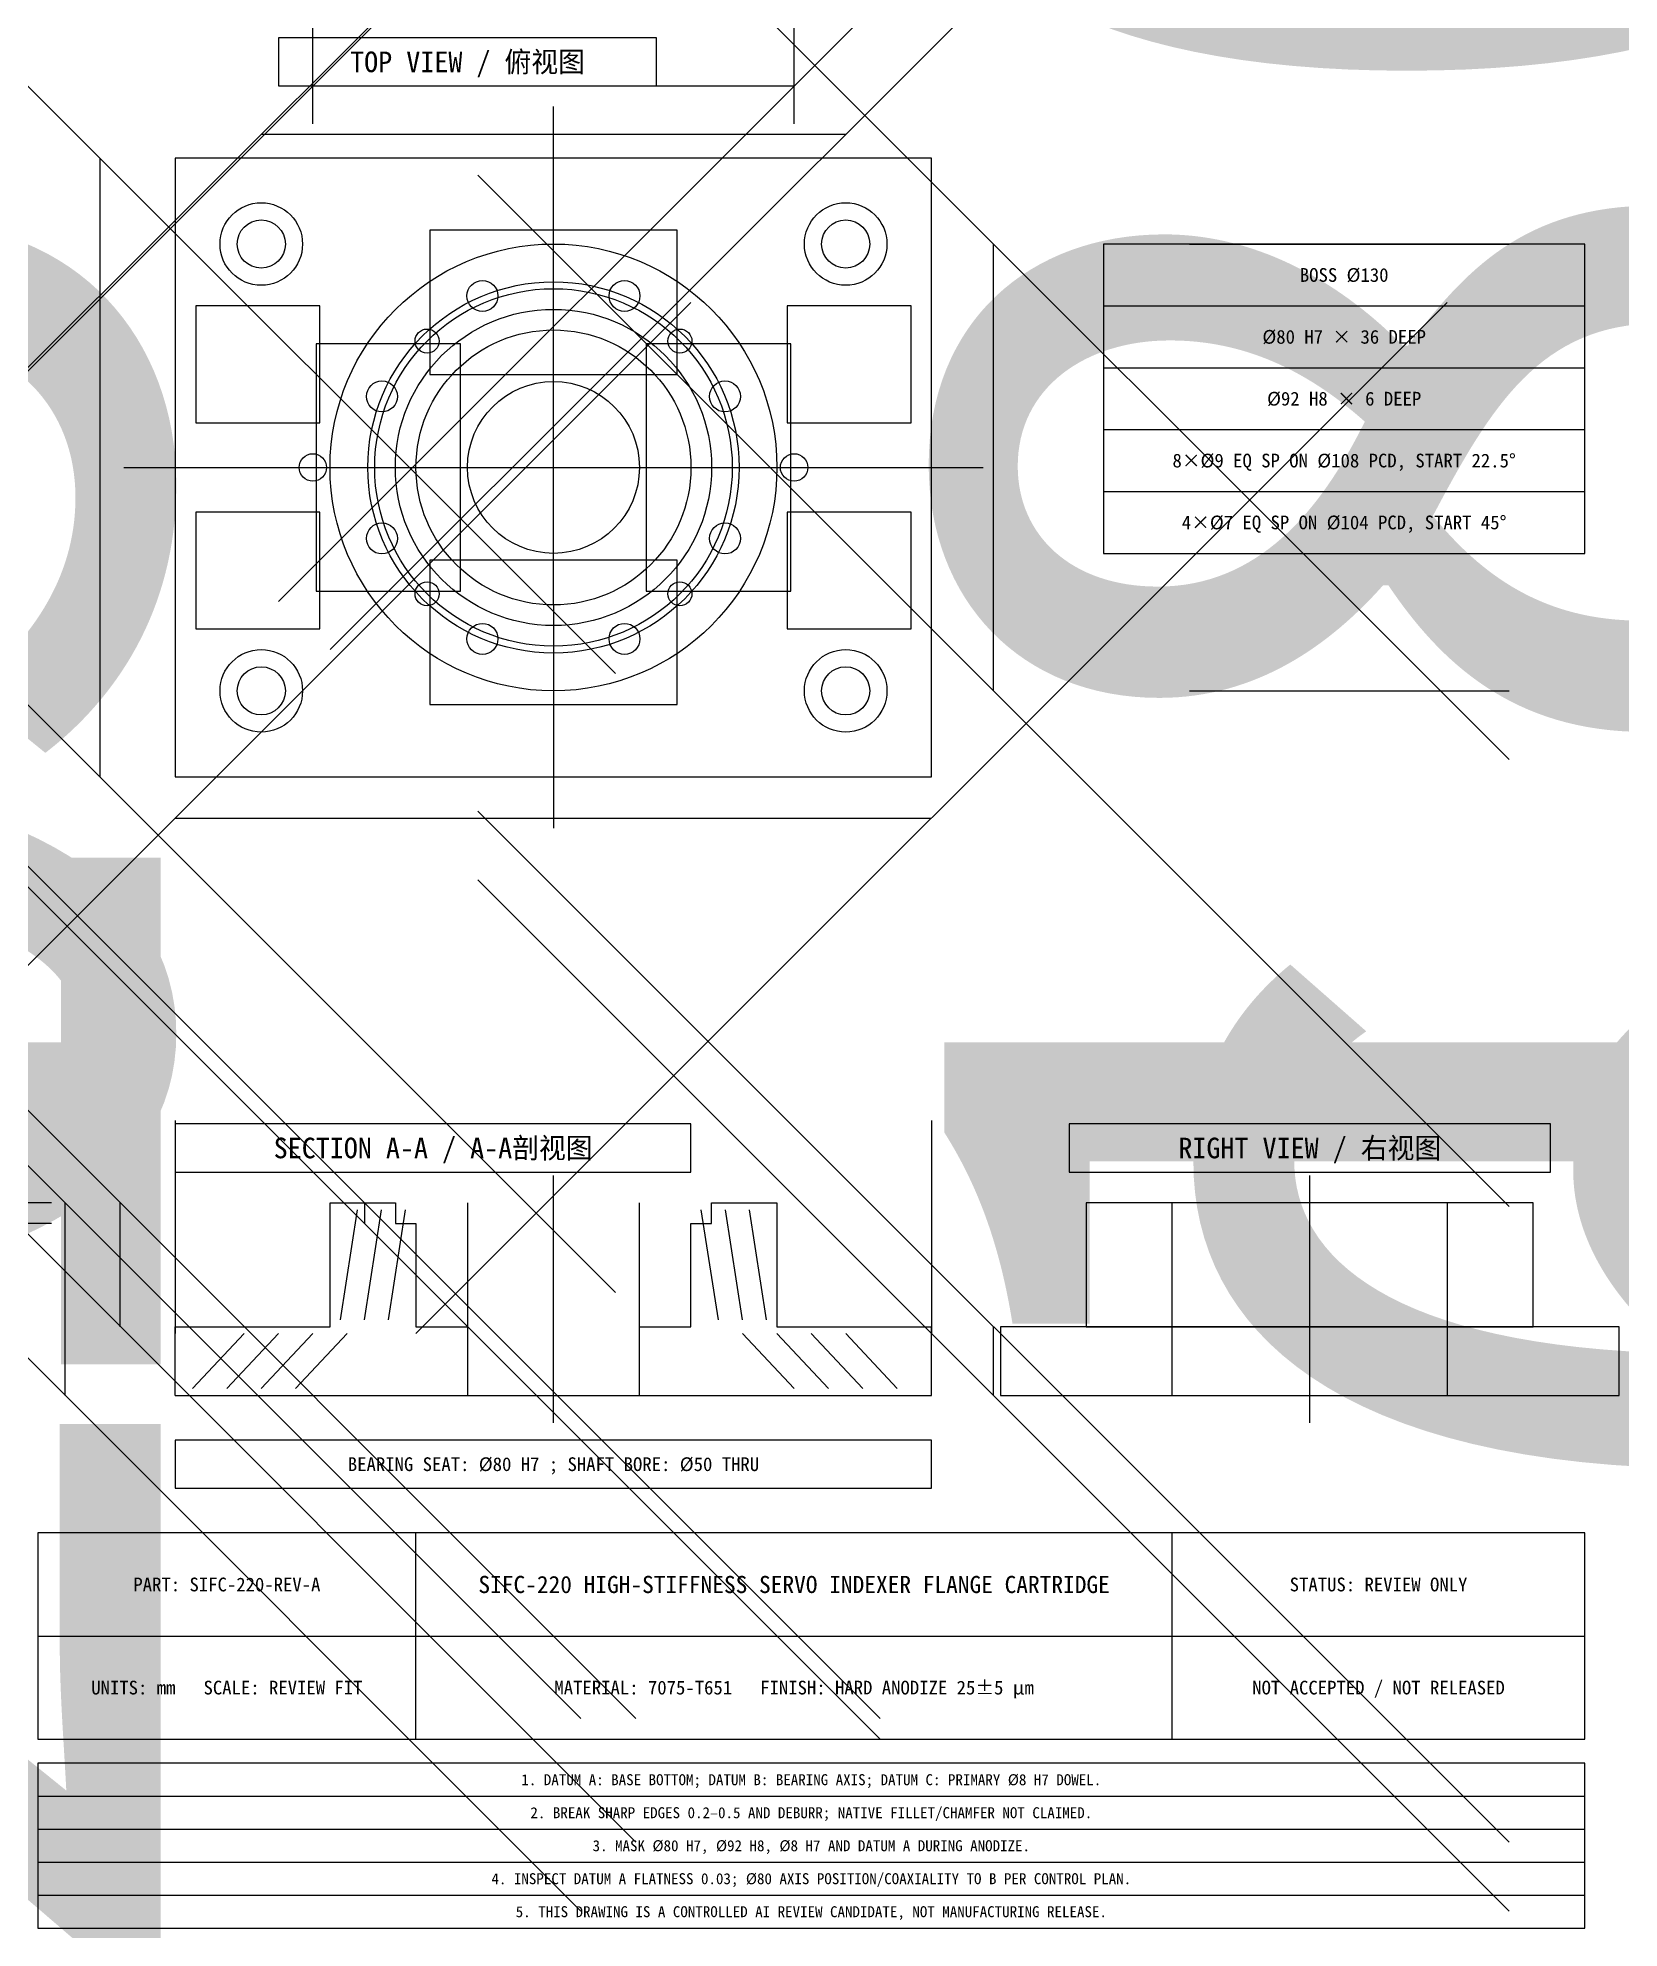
# Model space of a CAD drawing. Header units: millimetres. Extents: x -706 to 509, y -432 to 715.
# Drawn here: x -150 to 310, y -385 to 165 of the extents above; entities that cross this region are included whole.
import ezdxf
from ezdxf.enums import TextEntityAlignment as Align

# ---------------------------------------------------------------- set-up
doc = ezdxf.new("R2010")
doc.units = ezdxf.units.MM
for name, color, linetype, lineweight in [('CENTER', 7, 'CONTINUOUS', 25), ('DIMENSION', 7, 'CONTINUOUS', 18), ('HATCH', 7, 'CONTINUOUS', 25), ('HIDDEN', 7, 'CONTINUOUS', 25), ('HOLE', 7, 'CONTINUOUS', 25), ('OUTLINE', 7, 'CONTINUOUS', 25), ('TEXT', 7, 'CONTINUOUS', 18), ('TITLE', 7, 'CONTINUOUS', 25)]:
    doc.layers.add(name, color=color, linetype=linetype, lineweight=lineweight)
doc.dimstyles.new('AICAD_MECH', dxfattribs={"dimtxt": 280, "dimasz": 180, "dimexe": 150, "dimexo": 100, "dimgap": 90, "dimtad": 1, "dimdec": 0, "dimtsz": 150, "dimcen": 2.5, "dimazin": 3, "dimtfac": 1, "dimtmove": 0, "dimatfit": 3})

msp = doc.modelspace()

# ---------------------------------------------------------------- texts
at = {"layer": 'TEXT'}
for s, height, p in [('TOP VIEW / 俯视图', 6, (-25, 158)), ('BOSS Ø130', 4, (230, 96)), ('Ø80 H7 × 36 DEEP', 4, (230, 78)), ('Ø92 H8 × 6 DEEP', 4, (230, 60)), ('8×Ø9 EQ SP ON Ø108 PCD, START 22.5°', 4, (230, 42)), ('4×Ø7 EQ SP ON Ø104 PCD, START 45°', 4, (230, 24)), ('SECTION A-A / A-A剖视图', 6, (-35, -158)), ('RIGHT VIEW / 右视图', 6, (220, -158)), ('BEARING SEAT: Ø80 H7 ; SHAFT BORE: Ø50 THRU', 4, (0, -250)), ('PART: SIFC-220-REV-A', 4, (-95, -285)), ('SIFC-220 HIGH-STIFFNESS SERVO INDEXER FLANGE CARTRIDGE', 5, (70, -285)), ('STATUS: REVIEW ONLY', 4, (240, -285)), ('UNITS: mm   SCALE: REVIEW FIT', 4, (-95, -315)), ('MATERIAL: 7075-T651   FINISH: HARD ANODIZE 25±5 μm', 4, (70, -315)), ('NOT ACCEPTED / NOT RELEASED', 4, (240, -315)), ('1. DATUM A: BASE BOTTOM; DATUM B: BEARING AXIS; DATUM C: PRIMARY Ø8 H7 DOWEL.', 3.2, (75, -341.8)), ('2. BREAK SHARP EDGES 0.2–0.5 AND DEBURR; NATIVE FILLET/CHAMFER NOT CLAIMED.', 3.2, (75, -351.4)), ('3. MASK Ø80 H7, Ø92 H8, Ø8 H7 AND DATUM A DURING ANODIZE.', 3.2, (75, -361)), ('4. INSPECT DATUM A FLATNESS 0.03; Ø80 AXIS POSITION/COAXIALITY TO B PER CONTROL PLAN.', 3.2, (75, -370.6)), ('5. THIS DRAWING IS A CONTROLLED AI REVIEW CANDIDATE, NOT MANUFACTURING RELEASE.', 3.2, (75, -380.2))]:
    msp.add_text(s, height=height, dxfattribs=at).set_placement(p, align=Align.MIDDLE_CENTER)

# ---------------------------------------------------------------- dimensions: what is measured, and where the dimension line sits
at = {"layer": 'DIMENSION'}
for base, p1, p2 in [((-70, 151), (-70, 40), (70, 40)), ((-85, 137), (-85, 105), (85, 105)), ((-110, -62), (-110, -50), (110, -50))]:
    msp.add_linear_dim(base=base, p1=p1, p2=p2, dimstyle='AICAD_MECH', dxfattribs=at).render()
for base, p1, p2 in [((128, -25), (85, -25), (85, 105)), ((-132, 130), (-110, 130), (-110, -50)), ((-126, -210), (-65, -210), (-65, -174)), ((-142, -230), (-110, -230), (-65, -174)), ((128, -230), (110, -230), (110, -210)), ((-55, -174), (-46, -174), (-46, -180))]:
    msp.add_linear_dim(base=base, p1=p1, p2=p2, angle=90, dimstyle='AICAD_MECH', dxfattribs=at).render()

# ---------------------------------------------------------------- linework, layer by layer
at = {"layer": 'CENTER'}
for p, q in [((0, 0), (0, 145)), ((-125, 40), (125, 40)), ((0, 0), (0, -65)), ((0, -238), (0, -166)), ((220, -238), (220, -166))]:
    msp.add_line(p, q, dxfattribs=at)
for radius in [54, 52]:
    msp.add_circle((0, 40), radius, dxfattribs=at)
at = {"layer": 'HATCH'}
for p, q in [((-62, -208), (-57, -176)), ((-55, -208), (-50, -176)), ((-48, -208), (-43, -176)), ((48, -208), (43, -176)), ((55, -208), (50, -176)), ((62, -208), (57, -176)), ((-105, -228), (-90, -212)), ((-95, -228), (-80, -212)), ((-85, -228), (-70, -212)), ((-75, -228), (-60, -212)), ((55, -212), (70, -228)), ((65, -212), (80, -228)), ((75, -212), (90, -228)), ((85, -212), (100, -228))]:
    msp.add_line(p, q, dxfattribs=at)
at = {"layer": 'HIDDEN'}
for p, q in [((36, 109), (-36, 109)), ((-36, 109), (-36, 67)), ((36, 67), (36, 109)), ((-27, 76), (-69, 76)), ((-69, 76), (-69, 4)), ((-27, 4), (-27, 76)), ((69, 76), (27, 76)), ((27, 76), (27, 4)), ((69, 4), (69, 76)), ((-36, 67), (36, 67)), ((36, 13), (-36, 13)), ((-36, 13), (-36, -29)), ((36, -29), (36, 13)), ((-69, 4), (-27, 4)), ((27, 4), (69, 4)), ((-36, -29), (36, -29)), ((180, -230), (180, -174)), ((260, -174), (260, -230))]:
    msp.add_line(p, q, dxfattribs=at)
at = {"layer": 'HOLE'}
for centre, radius in [((-85, 105), 7), ((85, 105), 7), ((-20.66, 89.89), 4.5), ((20.66, 89.89), 4.5), ((0, 40), 46), ((-36.77, 76.77), 3.5), ((0, 40), 40), ((36.77, 76.77), 3.5), ((-49.89, 60.66), 4.5), ((0, 40), 25), ((49.89, 60.66), 4.5), ((-70, 40), 4), ((70, 40), 4), ((-49.89, 19.34), 4.5), ((49.89, 19.34), 4.5), ((-36.77, 3.23), 3.5), ((36.77, 3.23), 3.5), ((-20.66, -9.89), 4.5), ((20.66, -9.89), 4.5), ((-85, -25), 7), ((85, -25), 7)]:
    msp.add_circle(centre, radius, dxfattribs=at)
at = {"layer": 'OUTLINE'}
for p, q in [((110, 130), (-110, 130)), ((-110, 130), (-110, -50)), ((110, -50), (110, 130)), ((-68, 87), (-104, 87)), ((-104, 87), (-104, 53)), ((-68, 53), (-68, 87)), ((104, 87), (68, 87)), ((68, 87), (68, 53)), ((104, 53), (104, 87)), ((-104, 53), (-68, 53)), ((68, 53), (104, 53)), ((-68, 27), (-104, 27)), ((-104, 27), (-104, -7)), ((-68, -7), (-68, 27)), ((104, 27), (68, 27)), ((68, 27), (68, -7)), ((104, -7), (104, 27)), ((-104, -7), (-68, -7)), ((68, -7), (104, -7)), ((-110, -50), (110, -50)), ((-65, -210), (-65, -174)), ((-65, -174), (-46, -174)), ((-46, -174), (-46, -180)), ((-25, -174), (-25, -230)), ((25, -230), (25, -174)), ((46, -174), (65, -174)), ((46, -180), (46, -174)), ((65, -174), (65, -210)), ((285, -174), (155, -174)), ((155, -174), (155, -210)), ((285, -210), (285, -174)), ((-46, -180), (-40, -180)), ((-40, -180), (-40, -210)), ((40, -180), (46, -180)), ((40, -210), (40, -180)), ((-110, -230), (-110, -210)), ((-110, -210), (-65, -210)), ((-40, -210), (-25, -210)), ((25, -210), (40, -210)), ((65, -210), (110, -210)), ((110, -230), (110, -210)), ((310, -210), (130, -210)), ((130, -210), (130, -230)), ((155, -210), (285, -210)), ((310, -230), (310, -210)), ((-110, -230), (110, -230)), ((130, -230), (310, -230))]:
    msp.add_line(p, q, dxfattribs=at)
for centre, radius in [((-85, 105), 12), ((85, 105), 12), ((0, 40), 65), ((-85, -25), 12), ((85, -25), 12)]:
    msp.add_circle(centre, radius, dxfattribs=at)
at = {"layer": 'TITLE'}
for p, q in [((30, 165), (-80, 165)), ((-80, 165), (-80, 151)), ((30, 151), (30, 165)), ((-80, 151), (30, 151)), ((300, 105), (160, 105)), ((160, 105), (160, 15)), ((300, 15), (300, 105)), ((160, 87), (300, 87)), ((160, 69), (300, 69)), ((160, 51), (300, 51)), ((160, 33), (300, 33)), ((160, 15), (300, 15)), ((40, -151), (-110, -151)), ((-110, -151), (-110, -165)), ((40, -165), (40, -151)), ((290, -151), (150, -151)), ((150, -151), (150, -165)), ((290, -165), (290, -151)), ((-110, -165), (40, -165)), ((150, -165), (290, -165)), ((110, -243), (-110, -243)), ((-110, -243), (-110, -257)), ((110, -257), (110, -243)), ((-110, -257), (110, -257)), ((300, -270), (-150, -270)), ((-150, -270), (-150, -330)), ((-40, -330), (-40, -270)), ((180, -330), (180, -270)), ((300, -330), (300, -270)), ((-150, -300), (300, -300)), ((-150, -330), (300, -330)), ((300, -337), (-150, -337)), ((-150, -337), (-150, -385)), ((300, -385), (300, -337)), ((-150, -346.6), (300, -346.6)), ((-150, -356.2), (300, -356.2)), ((-150, -365.8), (300, -365.8)), ((-150, -375.4), (300, -375.4)), ((-150, -385), (300, -385))]:
    msp.add_line(p, q, dxfattribs=at)

msp.set_redraw_order([(e.dxf.handle, doc.entitydb.next_handle()) for e in msp.query("TEXT MTEXT ATTDEF DIMENSION ARC_DIMENSION")])  # texts and dimensions are drawn at this point

doc.saveas('drawing.dxf')
